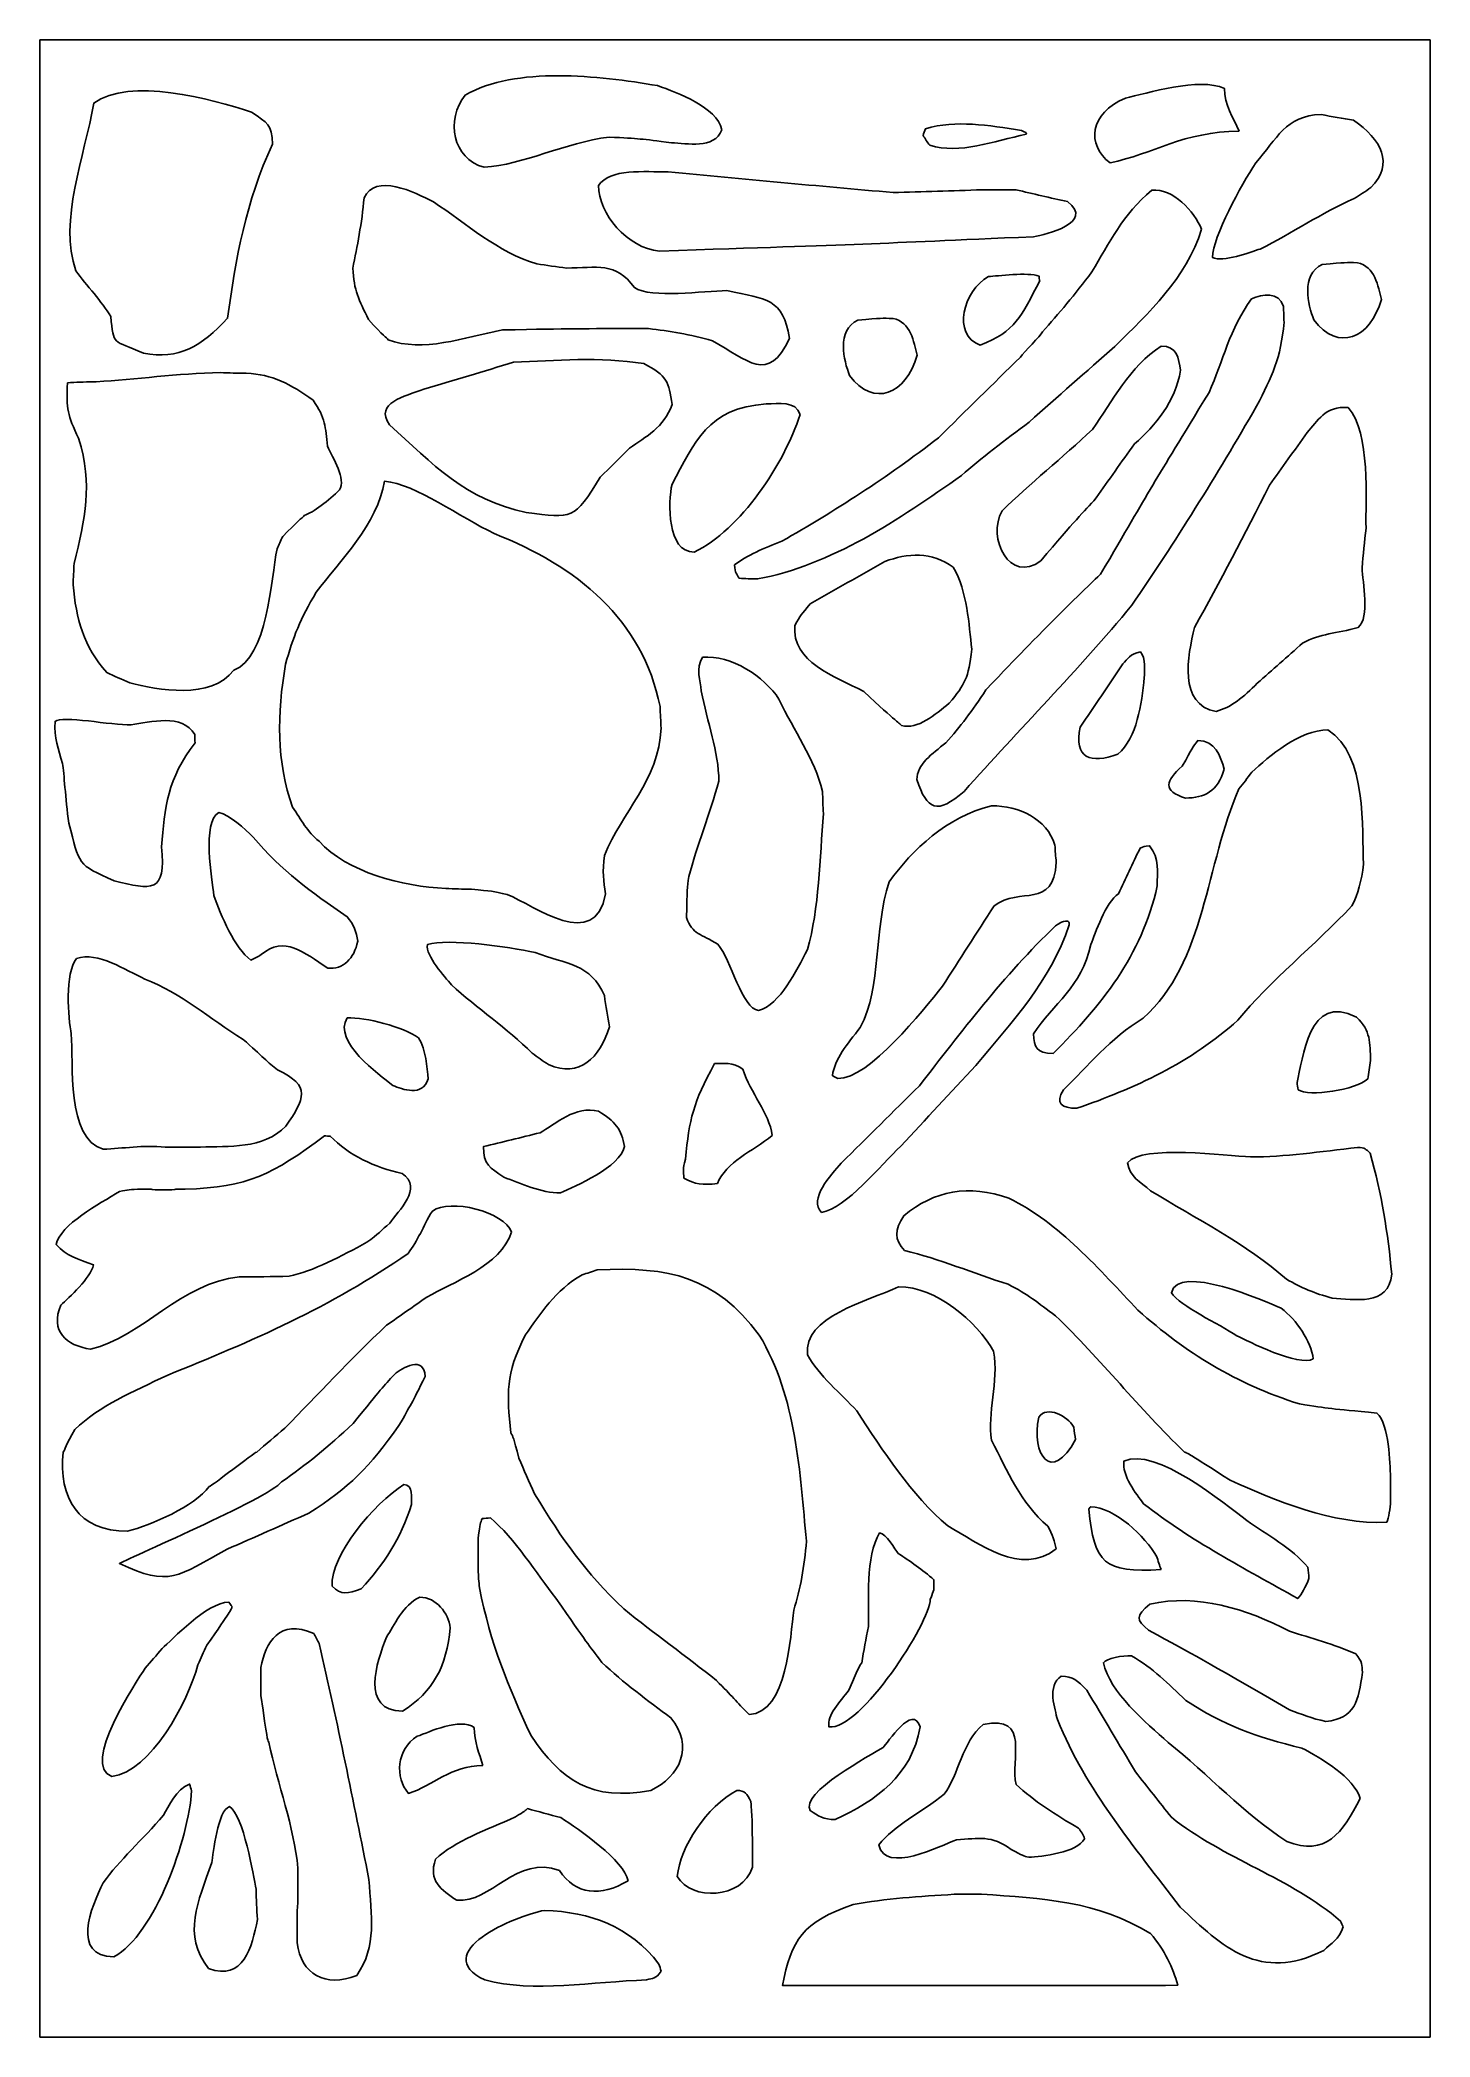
# Model space of a CAD drawing. Header units: centimetres. Extents: x -7.21 to -1.5, y -8.38 to -0.17.
import ezdxf

# ---------------------------------------------------------------- set-up
doc = ezdxf.new("R2010")
doc.units = ezdxf.units.CM
doc.header["$MEASUREMENT"] = 0
doc.layers.add('layer 1', color=7, linetype='Continuous')

msp = doc.modelspace()

# ---------------------------------------------------------------- linework, layer by layer
at = {"layer": 'layer 1', "color": 250}
for points, knots in [([(-7.21343, -8.37721), (-7.21343, -5.64067), (-7.21343, -2.90413), (-7.21343, -0.16759), (-7.21343, -0.16759), (-5.30976, -0.16759), (-3.40465, -0.16759), (-1.49954, -0.16759), (-1.49954, -0.16759), (-1.49954, -2.90413), (-1.49954, -5.64067), (-1.49954, -8.37721), (-1.49954, -8.37721), (-3.40465, -8.37721), (-5.30976, -8.37721), (-7.21343, -8.37721)], [0, 0, 0, 0, 0.2, 0.2, 0.2, 0.2, 0.4, 0.4, 0.4, 0.4, 0.6, 0.6, 0.6, 0.6, 1, 1, 1, 1]), ([(-6.25726, -0.59583), (-6.3672, -0.83066), (-6.40915, -1.06826), (-6.44242, -1.31139), (-6.44242, -1.31139), (-6.54946, -1.42742), (-6.64204, -1.48406), (-6.78814, -1.45505), (-6.78814, -1.45505), (-6.91544, -1.3998), (-6.90966, -1.42466), (-6.92267, -1.30448), (-6.92267, -1.30448), (-6.95739, -1.2437), (-7.02248, -1.17739), (-7.06588, -1.11661), (-7.06588, -1.11661), (-7.13821, -0.9094), (-7.02972, -0.64694), (-6.99211, -0.42729), (-6.99211, -0.42729), (-6.84745, -0.31955), (-6.50751, -0.40934), (-6.34405, -0.46459), (-6.34405, -0.46459), (-6.27606, -0.51018), (-6.26015, -0.51432), (-6.25726, -0.59583)], [0, 0, 0, 0, 0.125, 0.125, 0.125, 0.125, 0.25, 0.25, 0.25, 0.25, 0.375, 0.375, 0.375, 0.375, 0.5, 0.5, 0.5, 0.5, 0.625, 0.625, 0.625, 0.625, 0.75, 0.75, 0.75, 0.75, 1, 1, 1, 1]), ([(-4.41, -0.53643), (-4.44183, -0.61931), (-4.55466, -0.59168), (-4.61686, -0.5903), (-4.61686, -0.5903), (-4.74561, -0.57372), (-4.74561, -0.57372), (-4.87435, -0.56682), (-4.87435, -0.56682), (-5.05517, -0.5903), (-5.22586, -0.68009), (-5.38788, -0.69114), (-5.38788, -0.69114), (-5.51807, -0.65661), (-5.54555, -0.49636), (-5.46599, -0.39414), (-5.46599, -0.39414), (-5.25479, -0.27534), (-4.91919, -0.31402), (-4.67473, -0.35546), (-4.67473, -0.35546), (-4.59083, -0.38447), (-4.43315, -0.44387), (-4.41, -0.53643)], [0, 0, 0, 0, 0.1428571, 0.1428571, 0.1428571, 0.1428571, 0.2857143, 0.2857143, 0.2857143, 0.2857143, 0.4285714, 0.4285714, 0.4285714, 0.4285714, 0.5714286, 0.5714286, 0.5714286, 0.5714286, 0.7142857, 0.7142857, 0.7142857, 0.7142857, 1, 1, 1, 1]), ([(-2.28482, -0.54323), (-2.51085, -0.54323), (-2.63894, -0.63694), (-2.81474, -0.67286), (-2.81474, -0.67286), (-2.91269, -0.59946), (-2.90013, -0.46827), (-2.75196, -0.40735), (-2.75196, -0.40735), (-2.66657, -0.38705), (-2.44556, -0.31989), (-2.3451, -0.36675), (-2.3451, -0.36675), (-2.3451, -0.4339), (-2.30743, -0.48701), (-2.28482, -0.54323)], [0, 0, 0, 0, 0.2, 0.2, 0.2, 0.2, 0.4, 0.4, 0.4, 0.4, 0.6, 0.6, 0.6, 0.6, 1, 1, 1, 1]), ([(-1.81377, -0.49774), (-1.69997, -0.57643), (-1.64593, -0.67624), (-1.74282, -0.77425), (-1.74282, -0.77425), (-1.76545, -0.79015), (-1.7876, -0.80474), (-1.81111, -0.81887), (-1.81111, -0.81887), (-1.9464, -0.87929), (-2.06689, -0.96216), (-2.19767, -1.027), (-2.19767, -1.027), (-2.24037, -1.03916), (-2.3503, -1.08459), (-2.39392, -1.06135), (-2.39392, -1.06135), (-2.39235, -0.97706), (-2.27656, -0.76394), (-2.2159, -0.67292), (-2.2159, -0.67292), (-2.12767, -0.5735), (-2.09534, -0.48039), (-1.94749, -0.47386), (-1.94749, -0.47386), (-1.90323, -0.48269), (-1.8585, -0.49022), (-1.81377, -0.49774)], [0, 0, 0, 0, 0.125, 0.125, 0.125, 0.125, 0.25, 0.25, 0.25, 0.25, 0.375, 0.375, 0.375, 0.375, 0.5, 0.5, 0.5, 0.5, 0.625, 0.625, 0.625, 0.625, 0.75, 0.75, 0.75, 0.75, 1, 1, 1, 1]), ([(-3.15808, -0.5547), (-3.2955, -0.58371), (-3.43292, -0.63896), (-3.55588, -0.60028), (-3.55588, -0.60028), (-3.56601, -0.58785), (-3.57468, -0.57404), (-3.58336, -0.56022), (-3.58336, -0.56022), (-3.58047, -0.55193), (-3.57758, -0.54226), (-3.57324, -0.53259), (-3.57324, -0.53259), (-3.44739, -0.4953), (-3.31575, -0.51878), (-3.17833, -0.5395), (-3.17833, -0.5395), (-3.15952, -0.54917), (-3.15952, -0.54917), (-3.15808, -0.5547)], [0, 0, 0, 0, 0.1666667, 0.1666667, 0.1666667, 0.1666667, 0.3333333, 0.3333333, 0.3333333, 0.3333333, 0.5, 0.5, 0.5, 0.5, 0.6666667, 0.6666667, 0.6666667, 0.6666667, 1, 1, 1, 1]), ([(-4.13227, -1.39427), (-4.22051, -1.58352), (-4.30296, -1.48406), (-4.44906, -1.40394), (-4.44906, -1.40394), (-4.54164, -1.37769), (-4.62554, -1.36388), (-4.71234, -1.35421), (-4.71234, -1.35421), (-5.01467, -1.35421), (-5.01467, -1.35421), (-5.31266, -1.35974), (-5.31266, -1.35974), (-5.47322, -1.39151), (-5.63958, -1.45367), (-5.78279, -1.3998), (-5.78279, -1.3998), (-5.78857, -1.39013), (-5.80159, -1.38598), (-5.86235, -1.31691), (-5.86235, -1.31691), (-5.90285, -1.23541), (-5.9231, -1.19811), (-5.92744, -1.10556), (-5.92744, -1.10556), (-5.91008, -1.01715), (-5.88983, -0.92045), (-5.88115, -0.81685), (-5.88115, -0.81685), (-5.83486, -0.71462), (-5.6743, -0.79198), (-5.59618, -0.83343), (-5.59618, -0.83343), (-5.4602, -0.92183), (-5.33146, -1.04202), (-5.17089, -1.0876), (-5.17089, -1.0876), (-5.13039, -1.09451), (-5.08989, -1.10003), (-5.04938, -1.10556), (-5.04938, -1.10556), (-4.92498, -1.10418), (-4.84542, -1.07793), (-4.7702, -1.18568), (-4.7702, -1.18568), (-4.69932, -1.23127), (-4.48667, -1.19949), (-4.38975, -1.19811), (-4.38975, -1.19811), (-4.22485, -1.23265), (-4.15975, -1.22988), (-4.13227, -1.39427)], [0, 0, 0, 0, 0.0714286, 0.0714286, 0.0714286, 0.0714286, 0.1428571, 0.1428571, 0.1428571, 0.1428571, 0.2142857, 0.2142857, 0.2142857, 0.2142857, 0.2857143, 0.2857143, 0.2857143, 0.2857143, 0.3571429, 0.3571429, 0.3571429, 0.3571429, 0.4285714, 0.4285714, 0.4285714, 0.4285714, 0.5, 0.5, 0.5, 0.5, 0.5714286, 0.5714286, 0.5714286, 0.5714286, 0.6428571, 0.6428571, 0.6428571, 0.6428571, 0.7142857, 0.7142857, 0.7142857, 0.7142857, 0.7857143, 0.7857143, 0.7857143, 0.7857143, 0.8571429, 0.8571429, 0.8571429, 0.8571429, 1, 1, 1, 1]), ([(-3.34137, -0.78315), (-3.29546, -0.78315), (-3.24955, -0.78315), (-3.20173, -0.78315), (-3.20173, -0.78315), (-3.13095, -0.8001), (-3.06018, -0.81704), (-2.9894, -0.83229), (-2.9894, -0.83229), (-2.87653, -0.91868), (-3.07739, -0.96781), (-3.12904, -0.97628), (-3.12904, -0.97628), (-3.80813, -1.00678), (-3.80813, -1.00678), (-4.66703, -1.03558), (-4.66703, -1.03558), (-4.79902, -1.02372), (-4.91762, -0.88141), (-4.91762, -0.76621), (-4.91762, -0.76621), (-4.8698, -0.69506), (-4.73016, -0.71031), (-4.63068, -0.71031), (-4.63068, -0.71031), (-4.3227, -0.73911), (-4.01472, -0.76791), (-3.70674, -0.79501), (-3.70674, -0.79501), (-3.58623, -0.79163), (-3.4638, -0.78824), (-3.34137, -0.78315)], [0, 0, 0, 0, 0.1111111, 0.1111111, 0.1111111, 0.1111111, 0.2222222, 0.2222222, 0.2222222, 0.2222222, 0.3333333, 0.3333333, 0.3333333, 0.3333333, 0.4444444, 0.4444444, 0.4444444, 0.4444444, 0.5555556, 0.5555556, 0.5555556, 0.5555556, 0.6666667, 0.6666667, 0.6666667, 0.6666667, 0.7777778, 0.7777778, 0.7777778, 0.7777778, 1, 1, 1, 1]), ([(-2.43835, -0.94532), (-2.50489, -1.15114), (-2.65533, -1.28929), (-2.79565, -1.42742), (-2.79565, -1.42742), (-2.91282, -1.53103), (-3.02999, -1.63463), (-3.14716, -1.73824), (-3.14716, -1.73824), (-3.24408, -1.81145), (-3.34823, -1.88881), (-3.4249, -1.95788), (-3.4249, -1.95788), (-3.68094, -2.13884), (-3.96302, -2.32809), (-4.26391, -2.38335), (-4.26391, -2.38335), (-4.28994, -2.38335), (-4.31453, -2.38197), (-4.33912, -2.38059), (-4.33912, -2.38059), (-4.3507, -2.36125), (-4.35504, -2.36125), (-4.35793, -2.32533), (-4.35793, -2.32533), (-4.30875, -2.28665), (-4.23642, -2.25626), (-4.16409, -2.22863), (-4.16409, -2.22863), (-3.95, -2.10569), (-3.73013, -1.96617), (-3.52037, -1.80316), (-3.52037, -1.80316), (-3.40899, -1.69265), (-3.29616, -1.58214), (-3.18333, -1.47163), (-3.18333, -1.47163), (-3.16886, -1.44953), (-3.10087, -1.3846), (-3.09219, -1.36802), (-3.09219, -1.36802), (-3.0271, -1.29343), (-2.95911, -1.21469), (-2.88968, -1.12075), (-2.88968, -1.12075), (-2.8188, -1.00334), (-2.76238, -0.88592), (-2.64376, -0.78508), (-2.64376, -0.78508), (-2.55552, -0.77541), (-2.46873, -0.87349), (-2.43835, -0.94532)], [0, 0, 0, 0, 0.0714286, 0.0714286, 0.0714286, 0.0714286, 0.1428571, 0.1428571, 0.1428571, 0.1428571, 0.2142857, 0.2142857, 0.2142857, 0.2142857, 0.2857143, 0.2857143, 0.2857143, 0.2857143, 0.3571429, 0.3571429, 0.3571429, 0.3571429, 0.4285714, 0.4285714, 0.4285714, 0.4285714, 0.5, 0.5, 0.5, 0.5, 0.5714286, 0.5714286, 0.5714286, 0.5714286, 0.6428571, 0.6428571, 0.6428571, 0.6428571, 0.7142857, 0.7142857, 0.7142857, 0.7142857, 0.7857143, 0.7857143, 0.7857143, 0.7857143, 0.8571429, 0.8571429, 0.8571429, 0.8571429, 1, 1, 1, 1]), ([(-3.10377, -1.15805), (-3.18043, -1.30448), (-3.20358, -1.36664), (-3.34823, -1.4219), (-3.34823, -1.4219), (-3.46685, -1.37907), (-3.41767, -1.19949), (-3.31496, -1.14009), (-3.31496, -1.14009), (-3.27735, -1.13871), (-3.15295, -1.12075), (-3.10666, -1.13871), (-3.10666, -1.13871), (-3.10666, -1.14562), (-3.10521, -1.15253), (-3.10377, -1.15805)], [0, 0, 0, 0, 0.2, 0.2, 0.2, 0.2, 0.4, 0.4, 0.4, 0.4, 0.6, 0.6, 0.6, 0.6, 1, 1, 1, 1]), ([(-1.6997, -1.23415), (-1.74454, -1.39578), (-1.87762, -1.45103), (-1.97743, -1.31842), (-1.97743, -1.31842), (-2.00058, -1.25626), (-2.0324, -1.13331), (-1.94272, -1.09049), (-1.94272, -1.09049), (-1.8458, -1.0822), (-1.8458, -1.0822), (-1.79806, -1.08358), (-1.79806, -1.08358), (-1.72573, -1.09878), (-1.71271, -1.18028), (-1.6997, -1.23415)], [0, 0, 0, 0, 0.2, 0.2, 0.2, 0.2, 0.4, 0.4, 0.4, 0.4, 0.6, 0.6, 0.6, 0.6, 1, 1, 1, 1]), ([(-2.09986, -1.32796), (-2.11288, -1.47715), (-2.14904, -1.55037), (-2.21269, -1.67331), (-2.21269, -1.67331), (-2.37615, -1.95788), (-2.54973, -2.23416), (-2.72477, -2.4911), (-2.72477, -2.4911), (-2.94754, -2.75909), (-3.19056, -3.00498), (-3.41477, -3.25639), (-3.41477, -3.25639), (-3.52471, -3.35309), (-3.56811, -3.33375), (-3.60861, -3.20804), (-3.60861, -3.20804), (-3.60861, -3.14588), (-3.54641, -3.10167), (-3.49, -3.05747), (-3.49, -3.05747), (-3.43069, -2.98978), (-3.3815, -2.92624), (-3.32509, -2.83921), (-3.32509, -2.83921), (-3.17175, -2.67759), (-3.17175, -2.67759), (-2.96924, -2.47452), (-2.96924, -2.47452), (-2.89691, -2.40821), (-2.86364, -2.36953), (-2.85351, -2.36401), (-2.85351, -2.36401), (-2.64231, -2.0007), (-2.64231, -2.0007), (-2.40797, -1.61667), (-2.40797, -1.61667), (-2.35011, -1.48682), (-2.32407, -1.35697), (-2.23294, -1.23127), (-2.23294, -1.23127), (-2.18954, -1.21331), (-2.12156, -1.19949), (-2.1013, -1.26304), (-2.1013, -1.26304), (-2.1013, -1.28514), (-2.1013, -1.30724), (-2.09986, -1.32796)], [0, 0, 0, 0, 0.0769231, 0.0769231, 0.0769231, 0.0769231, 0.1538462, 0.1538462, 0.1538462, 0.1538462, 0.2307692, 0.2307692, 0.2307692, 0.2307692, 0.3076923, 0.3076923, 0.3076923, 0.3076923, 0.3846154, 0.3846154, 0.3846154, 0.3846154, 0.4615385, 0.4615385, 0.4615385, 0.4615385, 0.5384615, 0.5384615, 0.5384615, 0.5384615, 0.6153846, 0.6153846, 0.6153846, 0.6153846, 0.6923077, 0.6923077, 0.6923077, 0.6923077, 0.7692308, 0.7692308, 0.7692308, 0.7692308, 0.8461538, 0.8461538, 0.8461538, 0.8461538, 1, 1, 1, 1]), ([(-3.60809, -1.46303), (-3.65293, -1.62465), (-3.78601, -1.67991), (-3.88583, -1.54729), (-3.88583, -1.54729), (-3.90897, -1.48513), (-3.94079, -1.36219), (-3.85111, -1.31936), (-3.85111, -1.31936), (-3.75419, -1.31107), (-3.75419, -1.31107), (-3.70645, -1.31246), (-3.70645, -1.31246), (-3.63412, -1.32765), (-3.6211, -1.40915), (-3.60809, -1.46303)], [0, 0, 0, 0, 0.2, 0.2, 0.2, 0.2, 0.4, 0.4, 0.4, 0.4, 0.6, 0.6, 0.6, 0.6, 1, 1, 1, 1]), ([(-4.61542, -1.66641), (-4.64869, -1.76172), (-4.72246, -1.79764), (-4.79045, -1.84599), (-4.79045, -1.84599), (-4.83095, -1.88605), (-4.87146, -1.92611), (-4.91051, -1.96479), (-4.91051, -1.96479), (-5.01756, -2.1416), (-5.02334, -2.1347), (-5.21429, -2.10983), (-5.21429, -2.10983), (-5.46744, -2.05734), (-5.59763, -1.91091), (-5.777, -1.74929), (-5.777, -1.74929), (-5.8392, -1.6595), (-5.7148, -1.63325), (-5.63524, -1.60286), (-5.63524, -1.60286), (-5.51228, -1.56695), (-5.38932, -1.52965), (-5.26637, -1.49235), (-5.26637, -1.49235), (-5.09423, -1.48544), (-4.91341, -1.46887), (-4.73114, -1.49788), (-4.73114, -1.49788), (-4.63567, -1.5476), (-4.62843, -1.57247), (-4.61542, -1.66641)], [0, 0, 0, 0, 0.1111111, 0.1111111, 0.1111111, 0.1111111, 0.2222222, 0.2222222, 0.2222222, 0.2222222, 0.3333333, 0.3333333, 0.3333333, 0.3333333, 0.4444444, 0.4444444, 0.4444444, 0.4444444, 0.5555556, 0.5555556, 0.5555556, 0.5555556, 0.6666667, 0.6666667, 0.6666667, 0.6666667, 0.7777778, 0.7777778, 0.7777778, 0.7777778, 1, 1, 1, 1]), ([(-2.52514, -1.5255), (-2.54684, -1.65535), (-2.62785, -1.75205), (-2.71464, -1.82803), (-2.71464, -1.82803), (-2.76816, -1.90262), (-2.82024, -1.97722), (-2.87232, -2.05043), (-2.87232, -2.05043), (-2.92584, -2.11121), (-2.95911, -2.1416), (-3.09943, -2.30875), (-3.09943, -2.30875), (-3.22672, -2.40545), (-3.3222, -2.2162), (-3.25855, -2.10293), (-3.25855, -2.10293), (-3.14572, -1.9938), (-3.00974, -1.88328), (-2.88678, -1.76863), (-2.88678, -1.76863), (-2.80433, -1.65259), (-2.73634, -1.51031), (-2.6047, -1.42604), (-2.6047, -1.42604), (-2.53961, -1.42604), (-2.53238, -1.47577), (-2.52514, -1.5255)], [0, 0, 0, 0, 0.125, 0.125, 0.125, 0.125, 0.25, 0.25, 0.25, 0.25, 0.375, 0.375, 0.375, 0.375, 0.5, 0.5, 0.5, 0.5, 0.625, 0.625, 0.625, 0.625, 0.75, 0.75, 0.75, 0.75, 1, 1, 1, 1]), ([(-7.1006, -1.57661), (-7.06588, -1.57523), (-7.03117, -1.57385), (-6.99645, -1.57247), (-6.99645, -1.57247), (-6.99211, -1.57247), (-6.98777, -1.57247), (-6.98198, -1.57247), (-6.98198, -1.57247), (-6.81997, -1.56418), (-6.64927, -1.53794), (-6.47135, -1.53517), (-6.47135, -1.53517), (-6.43663, -1.53656), (-6.40191, -1.53794), (-6.36575, -1.53794), (-6.36575, -1.53794), (-6.25726, -1.54208), (-6.18348, -1.58214), (-6.0909, -1.64845), (-6.0909, -1.64845), (-6.03883, -1.72166), (-6.04027, -1.75896), (-6.0316, -1.8377), (-6.0316, -1.8377), (-6.0099, -1.88743), (-5.95348, -1.97169), (-5.98241, -2.01728), (-5.98241, -2.01728), (-6.02436, -2.05872), (-6.0909, -2.11121), (-6.12707, -2.12226), (-6.12707, -2.12226), (-6.1343, -2.13194), (-6.15889, -2.14851), (-6.21531, -2.20929), (-6.21531, -2.20929), (-6.22399, -2.22587), (-6.23122, -2.24245), (-6.23845, -2.25902), (-6.23845, -2.25902), (-6.26449, -2.38473), (-6.27751, -2.70798), (-6.41638, -2.75771), (-6.41638, -2.75771), (-6.50896, -2.88203), (-6.73173, -2.83921), (-6.84456, -2.8102), (-6.84456, -2.8102), (-6.87638, -2.79639), (-6.90821, -2.78257), (-6.93859, -2.76738), (-6.93859, -2.76738), (-7.03406, -2.66377), (-7.06444, -2.54497), (-7.07745, -2.40683), (-7.07745, -2.40683), (-7.07601, -2.37782), (-7.07456, -2.34881), (-7.07312, -2.3198), (-7.07312, -2.3198), (-7.02827, -2.13332), (-6.995, -1.99932), (-7.05431, -1.80454), (-7.05431, -1.80454), (-7.1006, -1.70923), (-7.10494, -1.68713), (-7.1006, -1.57661)], [0, 0, 0, 0, 0.0555556, 0.0555556, 0.0555556, 0.0555556, 0.1111111, 0.1111111, 0.1111111, 0.1111111, 0.1666667, 0.1666667, 0.1666667, 0.1666667, 0.2222222, 0.2222222, 0.2222222, 0.2222222, 0.2777778, 0.2777778, 0.2777778, 0.2777778, 0.3333333, 0.3333333, 0.3333333, 0.3333333, 0.3888889, 0.3888889, 0.3888889, 0.3888889, 0.4444444, 0.4444444, 0.4444444, 0.4444444, 0.5, 0.5, 0.5, 0.5, 0.5555556, 0.5555556, 0.5555556, 0.5555556, 0.6111111, 0.6111111, 0.6111111, 0.6111111, 0.6666667, 0.6666667, 0.6666667, 0.6666667, 0.7222222, 0.7222222, 0.7222222, 0.7222222, 0.7777778, 0.7777778, 0.7777778, 0.7777778, 0.8333333, 0.8333333, 0.8333333, 0.8333333, 0.8888889, 0.8888889, 0.8888889, 0.8888889, 1, 1, 1, 1]), ([(-4.08887, -1.70785), (-4.15397, -1.90953), (-4.33334, -2.18166), (-4.52428, -2.27284), (-4.52428, -2.27284), (-4.63712, -2.27284), (-4.63133, -2.06839), (-4.61542, -1.9938), (-4.61542, -1.9938), (-4.51995, -1.81974), (-4.47221, -1.6816), (-4.22774, -1.66364), (-4.22774, -1.66364), (-4.17711, -1.66364), (-4.10623, -1.64983), (-4.08887, -1.70785)], [0, 0, 0, 0, 0.2, 0.2, 0.2, 0.2, 0.4, 0.4, 0.4, 0.4, 0.6, 0.6, 0.6, 0.6, 1, 1, 1, 1]), ([(-1.76281, -2.17476), (-1.7686, -2.23001), (-1.77438, -2.28389), (-1.77872, -2.33776), (-1.77872, -2.33776), (-1.77727, -2.39854), (-1.74545, -2.54083), (-1.79463, -2.58227), (-1.79463, -2.58227), (-1.88577, -2.60852), (-1.95086, -2.60713), (-2.02319, -2.64719), (-2.02319, -2.64719), (-2.08539, -2.70245), (-2.14759, -2.75771), (-2.20979, -2.81158), (-2.20979, -2.81158), (-2.26476, -2.8696), (-2.31973, -2.91242), (-2.37904, -2.92762), (-2.37904, -2.92762), (-2.53527, -2.90137), (-2.49621, -2.69831), (-2.46728, -2.58227), (-2.46728, -2.58227), (-2.36457, -2.39578), (-2.26042, -2.20101), (-2.15916, -1.99794), (-2.15916, -1.99794), (-2.10854, -1.92611), (-2.05646, -1.85427), (-2.00438, -1.78106), (-2.00438, -1.78106), (-1.96243, -1.73547), (-1.93061, -1.67055), (-1.83658, -1.67884), (-1.83658, -1.67884), (-1.74256, -1.78244), (-1.7657, -2.06287), (-1.76281, -2.17476)], [0, 0, 0, 0, 0.0909091, 0.0909091, 0.0909091, 0.0909091, 0.1818182, 0.1818182, 0.1818182, 0.1818182, 0.2727273, 0.2727273, 0.2727273, 0.2727273, 0.3636364, 0.3636364, 0.3636364, 0.3636364, 0.4545455, 0.4545455, 0.4545455, 0.4545455, 0.5454545, 0.5454545, 0.5454545, 0.5454545, 0.6363636, 0.6363636, 0.6363636, 0.6363636, 0.7272727, 0.7272727, 0.7272727, 0.7272727, 0.8181818, 0.8181818, 0.8181818, 0.8181818, 1, 1, 1, 1]), ([(-5.43995, -3.65837), (-5.47612, -3.65837), (-5.51083, -3.65699), (-5.54555, -3.65561), (-5.54555, -3.65561), (-5.72348, -3.64732), (-5.95059, -3.5893), (-6.06631, -3.46084), (-6.06631, -3.46084), (-6.11405, -3.42354), (-6.14009, -3.37243), (-6.1748, -3.32131), (-6.1748, -3.32131), (-6.24135, -3.13759), (-6.2399, -2.93591), (-6.20374, -2.73422), (-6.20374, -2.73422), (-6.17336, -2.62233), (-6.14298, -2.54773), (-6.07788, -2.43722), (-6.07788, -2.43722), (-5.98241, -2.3129), (-5.82474, -2.15542), (-5.79725, -1.98136), (-5.79725, -1.98136), (-5.66562, -1.9938), (-5.48769, -2.12917), (-5.34593, -2.19686), (-5.34593, -2.19686), (-5.00743, -2.32947), (-4.73548, -2.5505), (-4.6646, -2.90828), (-4.6646, -2.90828), (-4.66315, -2.93867), (-4.66171, -2.96768), (-4.66026, -2.99669), (-4.66026, -2.99669), (-4.67039, -3.21218), (-4.82083, -3.34065), (-4.89315, -3.52023), (-4.89315, -3.52023), (-4.90184, -3.58654), (-4.89749, -3.62522), (-4.88882, -3.67771), (-4.88882, -3.67771), (-4.93077, -3.91946), (-5.17957, -3.72606), (-5.29241, -3.68048), (-5.29241, -3.68048), (-5.35461, -3.66666), (-5.35461, -3.66666), (-5.43995, -3.65837)], [0, 0, 0, 0, 0.0714286, 0.0714286, 0.0714286, 0.0714286, 0.1428571, 0.1428571, 0.1428571, 0.1428571, 0.2142857, 0.2142857, 0.2142857, 0.2142857, 0.2857143, 0.2857143, 0.2857143, 0.2857143, 0.3571429, 0.3571429, 0.3571429, 0.3571429, 0.4285714, 0.4285714, 0.4285714, 0.4285714, 0.5, 0.5, 0.5, 0.5, 0.5714286, 0.5714286, 0.5714286, 0.5714286, 0.6428571, 0.6428571, 0.6428571, 0.6428571, 0.7142857, 0.7142857, 0.7142857, 0.7142857, 0.7857143, 0.7857143, 0.7857143, 0.7857143, 0.8571429, 0.8571429, 0.8571429, 0.8571429, 1, 1, 1, 1]), ([(-3.38295, -2.67206), (-3.39742, -2.79224), (-3.41044, -2.81434), (-3.47553, -2.89446), (-3.47553, -2.89446), (-3.53339, -2.94005), (-3.60572, -3.00498), (-3.67226, -2.98563), (-3.67226, -2.98563), (-3.6766, -2.97873), (-3.68962, -2.97459), (-3.82704, -2.84611), (-3.82704, -2.84611), (-3.94711, -2.78257), (-4.12504, -2.72593), (-4.11057, -2.57398), (-4.11057, -2.57398), (-4.08598, -2.53116), (-4.08598, -2.53116), (-4.04692, -2.48557), (-4.04692, -2.48557), (-3.94566, -2.42755), (-3.84296, -2.36953), (-3.74025, -2.31152), (-3.74025, -2.31152), (-3.64912, -2.27698), (-3.54641, -2.27007), (-3.45962, -2.335), (-3.45962, -2.335), (-3.40031, -2.43722), (-3.39597, -2.56846), (-3.38295, -2.67206)], [0, 0, 0, 0, 0.1111111, 0.1111111, 0.1111111, 0.1111111, 0.2222222, 0.2222222, 0.2222222, 0.2222222, 0.3333333, 0.3333333, 0.3333333, 0.3333333, 0.4444444, 0.4444444, 0.4444444, 0.4444444, 0.5555556, 0.5555556, 0.5555556, 0.5555556, 0.6666667, 0.6666667, 0.6666667, 0.6666667, 0.7777778, 0.7777778, 0.7777778, 0.7777778, 1, 1, 1, 1]), ([(-3.9934, -3.34756), (-4.00786, -3.53129), (-4.01076, -3.73849), (-4.05849, -3.90703), (-4.05849, -3.90703), (-4.10478, -3.99267), (-4.16988, -4.13357), (-4.25956, -4.15706), (-4.25956, -4.15706), (-4.32755, -4.15015), (-4.3724, -3.94847), (-4.42736, -3.88492), (-4.42736, -3.88492), (-4.49535, -3.84072), (-4.53152, -3.84763), (-4.55611, -3.77441), (-4.55611, -3.77441), (-4.55322, -3.65699), (-4.55322, -3.65699), (-4.54598, -3.60588), (-4.54598, -3.60588), (-4.51416, -3.48294), (-4.45919, -3.34756), (-4.42302, -3.21495), (-4.42302, -3.21495), (-4.42302, -3.09338), (-4.47076, -2.97182), (-4.49535, -2.84335), (-4.49535, -2.84335), (-4.49825, -2.80191), (-4.51995, -2.75218), (-4.48957, -2.70521), (-4.48957, -2.70521), (-4.37384, -2.69416), (-4.23497, -2.78395), (-4.17566, -2.87789), (-4.17566, -2.87789), (-4.11346, -3.00912), (-4.03101, -3.11963), (-3.99629, -3.25639), (-3.99629, -3.25639), (-3.99629, -3.28678), (-3.99484, -3.31717), (-3.9934, -3.34756)], [0, 0, 0, 0, 0.0833333, 0.0833333, 0.0833333, 0.0833333, 0.1666667, 0.1666667, 0.1666667, 0.1666667, 0.25, 0.25, 0.25, 0.25, 0.3333333, 0.3333333, 0.3333333, 0.3333333, 0.4166667, 0.4166667, 0.4166667, 0.4166667, 0.5, 0.5, 0.5, 0.5, 0.5833333, 0.5833333, 0.5833333, 0.5833333, 0.6666667, 0.6666667, 0.6666667, 0.6666667, 0.75, 0.75, 0.75, 0.75, 0.8333333, 0.8333333, 0.8333333, 0.8333333, 1, 1, 1, 1]), ([(-2.67414, -2.7881), (-2.68571, -2.89999), (-2.70307, -3.03398), (-2.78263, -3.10305), (-2.78263, -3.10305), (-2.89401, -3.14588), (-2.96634, -3.11963), (-2.93741, -2.99254), (-2.93741, -2.99254), (-2.87955, -2.9069), (-2.82169, -2.81987), (-2.76238, -2.73284), (-2.76238, -2.73284), (-2.74357, -2.71212), (-2.732, -2.69002), (-2.69005, -2.68311), (-2.69005, -2.68311), (-2.66546, -2.7066), (-2.67414, -2.76738), (-2.67414, -2.7881)], [0, 0, 0, 0, 0.1666667, 0.1666667, 0.1666667, 0.1666667, 0.3333333, 0.3333333, 0.3333333, 0.3333333, 0.5, 0.5, 0.5, 0.5, 0.6666667, 0.6666667, 0.6666667, 0.6666667, 1, 1, 1, 1]), ([(-6.5755, -3.05747), (-6.68978, -3.20113), (-6.6999, -3.32408), (-6.71437, -3.48432), (-6.71437, -3.48432), (-6.69267, -3.67633), (-6.75487, -3.66252), (-6.90821, -3.62384), (-6.90821, -3.62384), (-7.06154, -3.55753), (-7.04997, -3.55753), (-7.09481, -3.38762), (-7.09481, -3.38762), (-7.10928, -3.28125), (-7.11362, -3.18456), (-7.12085, -3.14173), (-7.12085, -3.14173), (-7.13676, -3.08371), (-7.15701, -3.03675), (-7.15123, -2.96906), (-7.15123, -2.96906), (-7.12374, -2.94281), (-6.91833, -2.98563), (-6.83877, -2.98287), (-6.83877, -2.98287), (-6.76066, -2.9732), (-6.62758, -2.93314), (-6.57695, -3.02293), (-6.57695, -3.02293), (-6.57695, -3.03537), (-6.57695, -3.04642), (-6.5755, -3.05747)], [0, 0, 0, 0, 0.1111111, 0.1111111, 0.1111111, 0.1111111, 0.2222222, 0.2222222, 0.2222222, 0.2222222, 0.3333333, 0.3333333, 0.3333333, 0.3333333, 0.4444444, 0.4444444, 0.4444444, 0.4444444, 0.5555556, 0.5555556, 0.5555556, 0.5555556, 0.6666667, 0.6666667, 0.6666667, 0.6666667, 0.7777778, 0.7777778, 0.7777778, 0.7777778, 1, 1, 1, 1]), ([(-1.77293, -3.55615), (-1.78161, -3.62384), (-1.79463, -3.67771), (-1.82067, -3.72744), (-1.82067, -3.72744), (-1.96967, -3.88492), (-2.16061, -4.03964), (-2.28935, -4.19712), (-2.28935, -4.19712), (-2.4803, -4.36979), (-2.71898, -4.4803), (-2.95188, -4.55904), (-2.95188, -4.55904), (-3.01263, -4.55904), (-3.04156, -4.5397), (-3.00685, -4.48307), (-3.00685, -4.48307), (-2.90559, -4.38775), (-2.8159, -4.27171), (-2.67848, -4.18883), (-2.67848, -4.18883), (-2.42244, -3.9609), (-2.42099, -3.55201), (-2.28502, -3.24672), (-2.28502, -3.24672), (-2.26766, -3.22462), (-2.2503, -3.20113), (-2.23149, -3.17765), (-2.23149, -3.17765), (-2.16351, -3.11272), (-2.03476, -3.00359), (-1.91904, -3.00359), (-1.91904, -3.00359), (-1.75702, -3.1072), (-1.78017, -3.41249), (-1.77293, -3.55615)], [0, 0, 0, 0, 0.1, 0.1, 0.1, 0.1, 0.2, 0.2, 0.2, 0.2, 0.3, 0.3, 0.3, 0.3, 0.4, 0.4, 0.4, 0.4, 0.5, 0.5, 0.5, 0.5, 0.6, 0.6, 0.6, 0.6, 0.7, 0.7, 0.7, 0.7, 0.8, 0.8, 0.8, 0.8, 1, 1, 1, 1]), ([(-2.34577, -3.16522), (-2.37181, -3.25639), (-2.42678, -3.28402), (-2.50489, -3.28402), (-2.50489, -3.28402), (-2.59892, -3.25501), (-2.58735, -3.21357), (-2.51791, -3.15278), (-2.51791, -3.15278), (-2.47596, -3.07681), (-2.47596, -3.07681), (-2.45426, -3.0478), (-2.45426, -3.0478), (-2.38338, -3.0478), (-2.36024, -3.10996), (-2.34577, -3.16522)], [0, 0, 0, 0, 0.2, 0.2, 0.2, 0.2, 0.4, 0.4, 0.4, 0.4, 0.6, 0.6, 0.6, 0.6, 1, 1, 1, 1]), ([(-5.90719, -3.87249), (-5.92166, -3.94432), (-5.96795, -3.98991), (-6.03015, -3.983), (-6.03015, -3.983), (-6.12996, -3.91808), (-6.20807, -3.84763), (-6.30355, -3.92775), (-6.30355, -3.92775), (-6.31801, -3.93603), (-6.33248, -3.94294), (-6.34694, -3.94985), (-6.34694, -3.94985), (-6.41204, -3.90288), (-6.4699, -3.76474), (-6.49883, -3.68462), (-6.49883, -3.68462), (-6.50606, -3.61693), (-6.54802, -3.38348), (-6.47858, -3.34342), (-6.47858, -3.34342), (-6.43229, -3.3517), (-6.37298, -3.41111), (-6.33682, -3.44426), (-6.33682, -3.44426), (-6.21965, -3.58516), (-6.10248, -3.66804), (-5.95059, -3.77165), (-5.95059, -3.77165), (-5.92455, -3.8048), (-5.91153, -3.83381), (-5.90719, -3.87249)], [0, 0, 0, 0, 0.1111111, 0.1111111, 0.1111111, 0.1111111, 0.2222222, 0.2222222, 0.2222222, 0.2222222, 0.3333333, 0.3333333, 0.3333333, 0.3333333, 0.4444444, 0.4444444, 0.4444444, 0.4444444, 0.5555556, 0.5555556, 0.5555556, 0.5555556, 0.6666667, 0.6666667, 0.6666667, 0.6666667, 0.7777778, 0.7777778, 0.7777778, 0.7777778, 1, 1, 1, 1]), ([(-3.03578, -3.54786), (-3.04735, -3.74402), (-3.18477, -3.64594), (-3.29182, -3.72744), (-3.29182, -3.72744), (-3.3627, -3.83796), (-3.43358, -3.94847), (-3.50302, -4.0576), (-3.50302, -4.0576), (-3.58547, -4.15844), (-3.8039, -4.43748), (-3.93409, -4.43748), (-3.93409, -4.43748), (-3.94132, -4.43334), (-3.94855, -4.42919), (-3.95579, -4.42505), (-3.95579, -4.42505), (-3.94711, -4.35736), (-3.89648, -4.2952), (-3.84151, -4.22751), (-3.84151, -4.22751), (-3.75182, -4.05483), (-3.78799, -3.82829), (-3.72289, -3.62798), (-3.72289, -3.62798), (-3.62742, -3.49675), (-3.48566, -3.35999), (-3.30194, -3.31579), (-3.30194, -3.31579), (-3.18911, -3.31579), (-3.07484, -3.36828), (-3.04156, -3.47741), (-3.04156, -3.47741), (-3.04012, -3.5009), (-3.03867, -3.52438), (-3.03578, -3.54786)], [0, 0, 0, 0, 0.1, 0.1, 0.1, 0.1, 0.2, 0.2, 0.2, 0.2, 0.3, 0.3, 0.3, 0.3, 0.4, 0.4, 0.4, 0.4, 0.5, 0.5, 0.5, 0.5, 0.6, 0.6, 0.6, 0.6, 0.7, 0.7, 0.7, 0.7, 0.8, 0.8, 0.8, 0.8, 1, 1, 1, 1]), ([(-2.62062, -3.64456), (-2.68716, -3.93603), (-2.84917, -4.13496), (-3.0488, -4.33388), (-3.0488, -4.33388), (-3.11968, -4.33388), (-3.12546, -4.30625), (-3.1298, -4.25375), (-3.1298, -4.25375), (-3.0488, -4.12805), (-2.93018, -4.06174), (-2.89401, -3.8863), (-2.89401, -3.8863), (-2.87521, -3.84072), (-2.83471, -3.71225), (-2.77974, -3.67771), (-2.77974, -3.67771), (-2.75081, -3.61555), (-2.72188, -3.55339), (-2.6915, -3.48984), (-2.6915, -3.48984), (-2.67558, -3.48294), (-2.67558, -3.48294), (-2.65244, -3.48017), (-2.65244, -3.48017), (-2.61049, -3.53405), (-2.62206, -3.5893), (-2.62062, -3.64456)], [0, 0, 0, 0, 0.125, 0.125, 0.125, 0.125, 0.25, 0.25, 0.25, 0.25, 0.375, 0.375, 0.375, 0.375, 0.5, 0.5, 0.5, 0.5, 0.625, 0.625, 0.625, 0.625, 0.75, 0.75, 0.75, 0.75, 1, 1, 1, 1]), ([(-2.98226, -3.8048), (-3.06326, -4.04378), (-3.21804, -4.20264), (-3.36704, -4.38361), (-3.36704, -4.38361), (-3.46975, -4.49412), (-3.57245, -4.60463), (-3.67516, -4.71514), (-3.67516, -4.71514), (-3.75472, -4.79112), (-3.90227, -4.97208), (-4.00063, -4.98727), (-4.00063, -4.98727), (-4.0556, -4.93478), (-3.96302, -4.83394), (-3.91963, -4.78421), (-3.91963, -4.78421), (-3.81258, -4.67922), (-3.70553, -4.57286), (-3.59849, -4.46649), (-3.59849, -4.46649), (-3.42924, -4.24961), (-3.25132, -4.01201), (-3.03867, -3.80895), (-3.03867, -3.80895), (-3.02854, -3.80342), (-3.01697, -3.78961), (-2.98804, -3.78961), (-2.98804, -3.78961), (-2.98226, -3.79651), (-2.98226, -3.79651), (-2.98226, -3.8048)], [0, 0, 0, 0, 0.1111111, 0.1111111, 0.1111111, 0.1111111, 0.2222222, 0.2222222, 0.2222222, 0.2222222, 0.3333333, 0.3333333, 0.3333333, 0.3333333, 0.4444444, 0.4444444, 0.4444444, 0.4444444, 0.5555556, 0.5555556, 0.5555556, 0.5555556, 0.6666667, 0.6666667, 0.6666667, 0.6666667, 0.7777778, 0.7777778, 0.7777778, 0.7777778, 1, 1, 1, 1]), ([(-6.5538, -4.71928), (-6.60299, -4.71928), (-6.65072, -4.71928), (-6.69846, -4.71928), (-6.69846, -4.71928), (-6.79104, -4.70962), (-6.87204, -4.72481), (-6.95305, -4.72757), (-6.95305, -4.72757), (-7.10639, -4.68613), (-7.07456, -4.36841), (-7.08469, -4.25375), (-7.08469, -4.25375), (-7.09771, -4.19021), (-7.11217, -4.00234), (-7.06299, -3.94294), (-7.06299, -3.94294), (-6.97475, -3.91531), (-6.86336, -3.98991), (-6.78236, -4.02859), (-6.78236, -4.02859), (-6.63192, -4.08522), (-6.51619, -4.19159), (-6.37877, -4.27586), (-6.37877, -4.27586), (-6.30065, -4.34355), (-6.27462, -4.37255), (-6.23701, -4.40156), (-6.23701, -4.40156), (-6.09669, -4.46787), (-6.12562, -4.51898), (-6.20229, -4.63226), (-6.20229, -4.63226), (-6.29921, -4.73034), (-6.43663, -4.71238), (-6.5538, -4.71928)], [0, 0, 0, 0, 0.1, 0.1, 0.1, 0.1, 0.2, 0.2, 0.2, 0.2, 0.3, 0.3, 0.3, 0.3, 0.4, 0.4, 0.4, 0.4, 0.5, 0.5, 0.5, 0.5, 0.6, 0.6, 0.6, 0.6, 0.7, 0.7, 0.7, 0.7, 0.8, 0.8, 0.8, 0.8, 1, 1, 1, 1]), ([(-4.8729, -4.22474), (-4.91341, -4.35321), (-4.99441, -4.43472), (-5.12316, -4.37946), (-5.12316, -4.37946), (-5.1463, -4.36427), (-5.168, -4.34907), (-5.1897, -4.33249), (-5.1897, -4.33249), (-5.29385, -4.23027), (-5.41536, -4.14877), (-5.52241, -4.05207), (-5.52241, -4.05207), (-5.54845, -4.01754), (-5.62945, -3.93327), (-5.62077, -3.8863), (-5.62077, -3.8863), (-5.53687, -3.86006), (-5.28807, -3.89459), (-5.17813, -3.91946), (-5.17813, -3.91946), (-5.05083, -3.96643), (-4.94813, -3.96504), (-4.89315, -4.09628), (-4.89315, -4.09628), (-4.88737, -4.1391), (-4.88014, -4.18192), (-4.8729, -4.22474)], [0, 0, 0, 0, 0.125, 0.125, 0.125, 0.125, 0.25, 0.25, 0.25, 0.25, 0.375, 0.375, 0.375, 0.375, 0.5, 0.5, 0.5, 0.5, 0.625, 0.625, 0.625, 0.625, 0.75, 0.75, 0.75, 0.75, 1, 1, 1, 1]), ([(-1.744, -4.36288), (-1.74834, -4.38913), (-1.75268, -4.414), (-1.75558, -4.43886), (-1.75558, -4.43886), (-1.80187, -4.48307), (-1.9986, -4.51346), (-2.04199, -4.48307), (-2.04199, -4.48307), (-2.04344, -4.4734), (-2.04489, -4.46373), (-2.04633, -4.45268), (-2.04633, -4.45268), (-2.02174, -4.36012), (-2.00004, -4.0797), (-1.80187, -4.18468), (-1.80187, -4.18468), (-1.74256, -4.24132), (-1.7469, -4.28967), (-1.744, -4.36288)], [0, 0, 0, 0, 0.1666667, 0.1666667, 0.1666667, 0.1666667, 0.3333333, 0.3333333, 0.3333333, 0.3333333, 0.5, 0.5, 0.5, 0.5, 0.6666667, 0.6666667, 0.6666667, 0.6666667, 1, 1, 1, 1]), ([(-5.61788, -4.43886), (-5.64102, -4.51346), (-5.72348, -4.48168), (-5.76254, -4.46511), (-5.76254, -4.46511), (-5.8204, -4.41952), (-6.01134, -4.28553), (-5.95059, -4.18745), (-5.95059, -4.18745), (-5.87392, -4.18607), (-5.72203, -4.22198), (-5.65694, -4.27033), (-5.65694, -4.27033), (-5.62656, -4.31868), (-5.62222, -4.39051), (-5.61788, -4.43886)], [0, 0, 0, 0, 0.2, 0.2, 0.2, 0.2, 0.4, 0.4, 0.4, 0.4, 0.6, 0.6, 0.6, 0.6, 1, 1, 1, 1]), ([(-4.20315, -4.67094), (-4.28705, -4.73724), (-4.3912, -4.77868), (-4.42881, -4.86848), (-4.42881, -4.86848), (-4.48957, -4.87538), (-4.52139, -4.87262), (-4.56623, -4.84637), (-4.56623, -4.84637), (-4.56913, -4.81736), (-4.57202, -4.81046), (-4.56045, -4.76902), (-4.56045, -4.76902), (-4.54309, -4.60049), (-4.53007, -4.5397), (-4.44038, -4.37532), (-4.44038, -4.37532), (-4.40856, -4.37532), (-4.36227, -4.36841), (-4.32466, -4.3988), (-4.32466, -4.3988), (-4.29139, -4.49826), (-4.21761, -4.57562), (-4.20315, -4.67094)], [0, 0, 0, 0, 0.1428571, 0.1428571, 0.1428571, 0.1428571, 0.2857143, 0.2857143, 0.2857143, 0.2857143, 0.4285714, 0.4285714, 0.4285714, 0.4285714, 0.5714286, 0.5714286, 0.5714286, 0.5714286, 0.7142857, 0.7142857, 0.7142857, 0.7142857, 1, 1, 1, 1]), ([(-4.8107, -4.71652), (-4.82806, -4.80217), (-5.01467, -4.87953), (-5.07398, -4.90715), (-5.07398, -4.90715), (-5.15354, -4.90715), (-5.23888, -4.86848), (-5.30687, -4.84223), (-5.30687, -4.84223), (-5.36329, -4.80355), (-5.39077, -4.79112), (-5.39077, -4.71652), (-5.39077, -4.71652), (-5.3141, -4.69856), (-5.23599, -4.67922), (-5.15788, -4.65989), (-5.15788, -4.65989), (-5.09567, -4.62535), (-5.01033, -4.54523), (-4.91775, -4.57148), (-4.91775, -4.57148), (-4.85121, -4.61154), (-4.82083, -4.64607), (-4.8107, -4.71652)], [0, 0, 0, 0, 0.1428571, 0.1428571, 0.1428571, 0.1428571, 0.2857143, 0.2857143, 0.2857143, 0.2857143, 0.4285714, 0.4285714, 0.4285714, 0.4285714, 0.5714286, 0.5714286, 0.5714286, 0.5714286, 0.7142857, 0.7142857, 0.7142857, 0.7142857, 1, 1, 1, 1]), ([(-6.79393, -4.89196), (-6.78236, -4.89196), (-6.76934, -4.89196), (-6.75632, -4.89196), (-6.75632, -4.89196), (-6.75632, -4.8961), (-6.65506, -4.8961), (-6.65506, -4.89196), (-6.65506, -4.89196), (-6.64204, -4.89196), (-6.62902, -4.89196), (-6.616, -4.89196), (-6.616, -4.89196), (-6.35707, -4.88367), (-6.25871, -4.83256), (-6.04317, -4.67232), (-6.04317, -4.67232), (-6.03594, -4.6737), (-6.0287, -4.6737), (-6.02002, -4.6737), (-6.02002, -4.6737), (-5.9448, -4.75244), (-5.83776, -4.80217), (-5.72493, -4.82703), (-5.72493, -4.82703), (-5.63524, -4.88781), (-5.74084, -4.98037), (-5.77556, -5.03148), (-5.77556, -5.03148), (-5.81027, -5.06049), (-5.82329, -5.07707), (-5.86958, -5.11022), (-5.86958, -5.11022), (-5.97084, -5.16547), (-6.0938, -5.2304), (-6.18927, -5.24974), (-6.18927, -5.24974), (-6.25871, -5.25112), (-6.32669, -5.2525), (-6.39468, -5.2525), (-6.39468, -5.2525), (-6.62902, -5.27461), (-6.79538, -5.49977), (-7.00513, -5.5495), (-7.00513, -5.5495), (-7.10783, -5.53431), (-7.17148, -5.47491), (-7.12808, -5.36854), (-7.12808, -5.36854), (-7.09337, -5.33677), (-7.00513, -5.25803), (-6.99356, -5.20277), (-6.99356, -5.20277), (-7.05865, -5.17791), (-7.10494, -5.16686), (-7.14689, -5.11989), (-7.14689, -5.11989), (-7.13098, -5.037), (-6.96896, -4.95274), (-6.88651, -4.90163), (-6.88651, -4.90163), (-6.8489, -4.89334), (-6.8489, -4.89334), (-6.79393, -4.89196)], [0, 0, 0, 0, 0.0588235, 0.0588235, 0.0588235, 0.0588235, 0.1176471, 0.1176471, 0.1176471, 0.1176471, 0.1764706, 0.1764706, 0.1764706, 0.1764706, 0.2352941, 0.2352941, 0.2352941, 0.2352941, 0.2941176, 0.2941176, 0.2941176, 0.2941176, 0.3529412, 0.3529412, 0.3529412, 0.3529412, 0.4117647, 0.4117647, 0.4117647, 0.4117647, 0.4705882, 0.4705882, 0.4705882, 0.4705882, 0.5294118, 0.5294118, 0.5294118, 0.5294118, 0.5882353, 0.5882353, 0.5882353, 0.5882353, 0.6470588, 0.6470588, 0.6470588, 0.6470588, 0.7058824, 0.7058824, 0.7058824, 0.7058824, 0.7647059, 0.7647059, 0.7647059, 0.7647059, 0.8235294, 0.8235294, 0.8235294, 0.8235294, 0.8823529, 0.8823529, 0.8823529, 0.8823529, 1, 1, 1, 1]), ([(-1.65721, -5.24145), (-1.66878, -5.37545), (-1.81344, -5.34368), (-1.90168, -5.33953), (-1.90168, -5.33953), (-1.97545, -5.32019), (-2.02753, -5.29671), (-2.08973, -5.26217), (-2.08973, -5.26217), (-2.2503, -5.11989), (-2.46584, -5.00938), (-2.6481, -4.89887), (-2.6481, -4.89887), (-2.6915, -4.8588), (-2.73345, -4.84361), (-2.74357, -4.78283), (-2.74357, -4.78283), (-2.68137, -4.70823), (-2.33709, -4.75382), (-2.23728, -4.75934), (-2.23728, -4.75934), (-2.09841, -4.75934), (-1.94797, -4.73724), (-1.79753, -4.72067), (-1.79753, -4.72067), (-1.76715, -4.72067), (-1.76281, -4.72757), (-1.74545, -4.74415), (-1.74545, -4.74415), (-1.69916, -4.90992), (-1.67168, -5.0743), (-1.65721, -5.24145)], [0, 0, 0, 0, 0.1111111, 0.1111111, 0.1111111, 0.1111111, 0.2222222, 0.2222222, 0.2222222, 0.2222222, 0.3333333, 0.3333333, 0.3333333, 0.3333333, 0.4444444, 0.4444444, 0.4444444, 0.4444444, 0.5555556, 0.5555556, 0.5555556, 0.5555556, 0.6666667, 0.6666667, 0.6666667, 0.6666667, 0.7777778, 0.7777778, 0.7777778, 0.7777778, 1, 1, 1, 1]), ([(-1.66155, -6.07581), (-1.66155, -6.10897), (-1.66155, -6.14074), (-1.66155, -6.17251), (-1.66155, -6.17251), (-1.663, -6.20428), (-1.67023, -6.24296), (-1.67746, -6.26092), (-1.67746, -6.26092), (-1.89878, -6.27197), (-2.13602, -6.17113), (-2.32118, -6.08824), (-2.32118, -6.08824), (-2.49621, -5.97635), (-2.49621, -5.97635), (-2.50923, -5.97221), (-2.50923, -5.97221), (-2.69294, -5.79677), (-2.85496, -5.58818), (-3.03867, -5.41274), (-3.03867, -5.41274), (-3.111, -5.35887), (-3.15584, -5.32157), (-3.23396, -5.28289), (-3.23396, -5.28289), (-3.37427, -5.23731), (-3.52037, -5.17791), (-3.65924, -5.14337), (-3.65924, -5.14337), (-3.70264, -5.10193), (-3.70119, -5.05773), (-3.66214, -5.00109), (-3.66214, -5.00109), (-3.53918, -4.89748), (-3.39452, -4.86986), (-3.23106, -4.92926), (-3.23106, -4.92926), (-3.02565, -5.02733), (-2.85496, -5.22626), (-2.70018, -5.38926), (-2.70018, -5.38926), (-2.50345, -5.5647), (-2.29803, -5.69178), (-2.03621, -5.77467), (-2.03621, -5.77467), (-1.9118, -5.79401), (-1.9118, -5.79401), (-1.71797, -5.81197), (-1.71797, -5.81197), (-1.66589, -5.8617), (-1.66589, -6.01641), (-1.66155, -6.07581)], [0, 0, 0, 0, 0.0714286, 0.0714286, 0.0714286, 0.0714286, 0.1428571, 0.1428571, 0.1428571, 0.1428571, 0.2142857, 0.2142857, 0.2142857, 0.2142857, 0.2857143, 0.2857143, 0.2857143, 0.2857143, 0.3571429, 0.3571429, 0.3571429, 0.3571429, 0.4285714, 0.4285714, 0.4285714, 0.4285714, 0.5, 0.5, 0.5, 0.5, 0.5714286, 0.5714286, 0.5714286, 0.5714286, 0.6428571, 0.6428571, 0.6428571, 0.6428571, 0.7142857, 0.7142857, 0.7142857, 0.7142857, 0.7857143, 0.7857143, 0.7857143, 0.7857143, 0.8571429, 0.8571429, 0.8571429, 0.8571429, 1, 1, 1, 1]), ([(-5.27505, -5.06878), (-5.317, -5.20554), (-5.51951, -5.27599), (-5.62367, -5.33539), (-5.62367, -5.33539), (-5.67863, -5.37407), (-5.7336, -5.41274), (-5.78857, -5.45142), (-5.78857, -5.45142), (-5.94046, -5.59371), (-6.0721, -5.73737), (-6.20663, -5.87413), (-6.20663, -5.87413), (-6.24569, -5.90728), (-6.28474, -5.94044), (-6.32235, -5.97221), (-6.32235, -5.97221), (-6.33682, -5.97912), (-6.50606, -6.11035), (-6.51764, -6.11449), (-6.51764, -6.11449), (-6.57839, -6.19599), (-6.75632, -6.27197), (-6.85324, -6.29822), (-6.85324, -6.29822), (-7.05576, -6.29822), (-7.13821, -6.16146), (-7.11796, -5.97221), (-7.11796, -5.97221), (-7.11217, -5.96668), (-7.10639, -5.94182), (-7.07022, -5.87966), (-7.07022, -5.87966), (-6.96752, -5.78158), (-6.83443, -5.72632), (-6.68833, -5.65587), (-6.68833, -5.65587), (-6.34984, -5.52049), (-6.01424, -5.37545), (-5.70033, -5.1558), (-5.70033, -5.1558), (-5.65838, -5.10331), (-5.64102, -5.04668), (-5.60052, -4.98175), (-5.60052, -4.98175), (-5.52819, -4.92926), (-5.30398, -4.98313), (-5.27505, -5.06878)], [0, 0, 0, 0, 0.0769231, 0.0769231, 0.0769231, 0.0769231, 0.1538462, 0.1538462, 0.1538462, 0.1538462, 0.2307692, 0.2307692, 0.2307692, 0.2307692, 0.3076923, 0.3076923, 0.3076923, 0.3076923, 0.3846154, 0.3846154, 0.3846154, 0.3846154, 0.4615385, 0.4615385, 0.4615385, 0.4615385, 0.5384615, 0.5384615, 0.5384615, 0.5384615, 0.6153846, 0.6153846, 0.6153846, 0.6153846, 0.6923077, 0.6923077, 0.6923077, 0.6923077, 0.7692308, 0.7692308, 0.7692308, 0.7692308, 0.8461538, 0.8461538, 0.8461538, 0.8461538, 1, 1, 1, 1]), ([(-4.06283, -6.33828), (-4.07151, -6.44326), (-4.08742, -6.53582), (-4.11491, -6.62284), (-4.11491, -6.62284), (-4.12937, -6.72645), (-4.1395, -7.04555), (-4.29862, -7.05108), (-4.29862, -7.05108), (-4.35359, -6.9972), (-4.36661, -6.97648), (-4.43315, -6.91156), (-4.43315, -6.91156), (-4.55611, -6.8121), (-4.68919, -6.71816), (-4.8136, -6.61732), (-4.8136, -6.61732), (-4.97561, -6.4626), (-5.0624, -6.3369), (-5.18102, -6.1435), (-5.18102, -6.1435), (-5.20272, -6.09515), (-5.22442, -6.0468), (-5.24467, -5.99707), (-5.24467, -5.99707), (-5.26781, -5.91005), (-5.26781, -5.91005), (-5.27794, -5.89347), (-5.27794, -5.89347), (-5.29385, -5.73185), (-5.30108, -5.65449), (-5.21863, -5.49148), (-5.21863, -5.49148), (-5.15643, -5.40446), (-5.09567, -5.30638), (-4.98429, -5.24421), (-4.98429, -5.24421), (-4.96404, -5.23731), (-4.94379, -5.2304), (-4.92353, -5.22349), (-4.92353, -5.22349), (-4.62699, -5.20968), (-4.43894, -5.24974), (-4.25667, -5.49148), (-4.25667, -5.49148), (-4.10189, -5.7498), (-4.09032, -6.05785), (-4.06283, -6.33828)], [0, 0, 0, 0, 0.0769231, 0.0769231, 0.0769231, 0.0769231, 0.1538462, 0.1538462, 0.1538462, 0.1538462, 0.2307692, 0.2307692, 0.2307692, 0.2307692, 0.3076923, 0.3076923, 0.3076923, 0.3076923, 0.3846154, 0.3846154, 0.3846154, 0.3846154, 0.4615385, 0.4615385, 0.4615385, 0.4615385, 0.5384615, 0.5384615, 0.5384615, 0.5384615, 0.6153846, 0.6153846, 0.6153846, 0.6153846, 0.6923077, 0.6923077, 0.6923077, 0.6923077, 0.7692308, 0.7692308, 0.7692308, 0.7692308, 0.8461538, 0.8461538, 0.8461538, 0.8461538, 1, 1, 1, 1]), ([(-1.97979, -5.58956), (-2.0391, -5.6241), (-2.2503, -5.51497), (-2.29369, -5.49425), (-2.29369, -5.49425), (-2.36602, -5.4459), (-2.52804, -5.37268), (-2.56275, -5.31743), (-2.56275, -5.31743), (-2.53527, -5.19587), (-2.18086, -5.35058), (-2.11143, -5.38097), (-2.11143, -5.38097), (-2.04778, -5.42932), (-1.98847, -5.51635), (-1.97979, -5.58956)], [0, 0, 0, 0, 0.2, 0.2, 0.2, 0.2, 0.4, 0.4, 0.4, 0.4, 0.6, 0.6, 0.6, 0.6, 1, 1, 1, 1]), ([(-3.03578, -6.37005), (-3.18188, -6.48609), (-3.35402, -6.34795), (-3.48132, -6.27612), (-3.48132, -6.27612), (-3.63031, -6.15041), (-3.75038, -5.9653), (-3.85597, -5.8023), (-3.85597, -5.8023), (-3.91963, -5.73461), (-4.0122, -5.65725), (-4.05849, -5.57299), (-4.05849, -5.57299), (-4.07874, -5.41551), (-3.81403, -5.35472), (-3.68383, -5.29256), (-3.68383, -5.29256), (-3.5305, -5.29256), (-3.36415, -5.43485), (-3.29327, -5.55779), (-3.29327, -5.55779), (-3.27157, -5.68626), (-3.32075, -5.81197), (-3.30194, -5.92386), (-3.30194, -5.92386), (-3.2354, -6.05233), (-3.18333, -6.1808), (-3.07049, -6.2775), (-3.07049, -6.2775), (-3.05169, -6.30927), (-3.04301, -6.34242), (-3.03578, -6.37005)], [0, 0, 0, 0, 0.1111111, 0.1111111, 0.1111111, 0.1111111, 0.2222222, 0.2222222, 0.2222222, 0.2222222, 0.3333333, 0.3333333, 0.3333333, 0.3333333, 0.4444444, 0.4444444, 0.4444444, 0.4444444, 0.5555556, 0.5555556, 0.5555556, 0.5555556, 0.6666667, 0.6666667, 0.6666667, 0.6666667, 0.7777778, 0.7777778, 0.7777778, 0.7777778, 1, 1, 1, 1]), ([(-5.62945, -5.66139), (-5.68732, -5.77605), (-5.68732, -5.77605), (-5.73794, -5.86308), (-5.73794, -5.86308), (-5.85946, -6.03437), (-5.94191, -6.11864), (-6.10826, -6.22362), (-6.10826, -6.22362), (-6.22109, -6.27335), (-6.33248, -6.32308), (-6.44386, -6.37143), (-6.44386, -6.37143), (-6.64783, -6.48332), (-6.6811, -6.52891), (-6.88651, -6.43083), (-6.88651, -6.43083), (-6.87941, -6.42084), (-6.26765, -6.16047), (-6.22109, -6.09515), (-6.22109, -6.09515), (-6.11839, -6.02608), (-6.03015, -5.95149), (-5.926, -5.85479), (-5.926, -5.85479), (-5.80593, -5.70698), (-5.80593, -5.70698), (-5.7553, -5.65172), (-5.7553, -5.65172), (-5.72348, -5.62548), (-5.63524, -5.57437), (-5.62945, -5.66139)], [0, 0, 0, 0, 0.1111111, 0.1111111, 0.1111111, 0.1111111, 0.2222222, 0.2222222, 0.2222222, 0.2222222, 0.3333333, 0.3333333, 0.3333333, 0.3333333, 0.4444444, 0.4444444, 0.4444444, 0.4444444, 0.5555556, 0.5555556, 0.5555556, 0.5555556, 0.6666667, 0.6666667, 0.6666667, 0.6666667, 0.7777778, 0.7777778, 0.7777778, 0.7777778, 1, 1, 1, 1]), ([(-2.95622, -5.9211), (-3.05603, -6.10482), (-3.13993, -5.98326), (-3.10811, -5.82854), (-3.10811, -5.82854), (-3.07194, -5.78019), (-2.99093, -5.82302), (-2.96345, -5.86999), (-2.96345, -5.86999), (-2.962, -5.88794), (-2.95911, -5.90452), (-2.95622, -5.9211)], [0, 0, 0, 0, 0.25, 0.25, 0.25, 0.25, 0.5, 0.5, 0.5, 0.5, 1, 1, 1, 1]), ([(-1.99715, -6.49161), (-2.01162, -6.52615), (-2.02608, -6.55792), (-2.04344, -6.5745), (-2.04344, -6.5745), (-2.26187, -6.45155), (-2.48319, -6.3369), (-2.67703, -6.18494), (-2.67703, -6.18494), (-2.70741, -6.1435), (-2.76672, -6.07029), (-2.75804, -6.00951), (-2.75804, -6.00951), (-2.6293, -5.94872), (-2.34288, -6.18494), (-2.25319, -6.25401), (-2.25319, -6.25401), (-2.16929, -6.31065), (-2.06803, -6.36867), (-2.00149, -6.44603), (-2.00149, -6.44603), (-2.00004, -6.46122), (-1.9986, -6.47642), (-1.99715, -6.49161)], [0, 0, 0, 0, 0.1428571, 0.1428571, 0.1428571, 0.1428571, 0.2857143, 0.2857143, 0.2857143, 0.2857143, 0.4285714, 0.4285714, 0.4285714, 0.4285714, 0.5714286, 0.5714286, 0.5714286, 0.5714286, 0.7142857, 0.7142857, 0.7142857, 0.7142857, 1, 1, 1, 1]), ([(-5.68587, -6.18771), (-5.73071, -6.32999), (-5.7987, -6.43221), (-5.89273, -6.53444), (-5.89273, -6.53444), (-5.94914, -6.55377), (-5.97518, -6.56345), (-6.01279, -6.52338), (-6.01279, -6.52338), (-6.01858, -6.3963), (-5.8421, -6.18494), (-5.71769, -6.1062), (-5.71769, -6.1062), (-5.67719, -6.1062), (-5.68876, -6.16146), (-5.68587, -6.18771)], [0, 0, 0, 0, 0.2, 0.2, 0.2, 0.2, 0.4, 0.4, 0.4, 0.4, 0.6, 0.6, 0.6, 0.6, 1, 1, 1, 1]), ([(-2.6047, -6.4557), (-2.84194, -6.46813), (-2.8781, -6.43221), (-2.90269, -6.20705), (-2.90269, -6.20705), (-2.90125, -6.20428), (-2.89835, -6.20152), (-2.89546, -6.19737), (-2.89546, -6.19737), (-2.79565, -6.19737), (-2.6698, -6.3217), (-2.62351, -6.40044), (-2.62351, -6.40044), (-2.61772, -6.41978), (-2.61194, -6.43774), (-2.6047, -6.4557)], [0, 0, 0, 0, 0.2, 0.2, 0.2, 0.2, 0.4, 0.4, 0.4, 0.4, 0.6, 0.6, 0.6, 0.6, 1, 1, 1, 1]), ([(-5.41247, -6.45708), (-5.41247, -6.41287), (-5.41247, -6.36867), (-5.41247, -6.32446), (-5.41247, -6.32446), (-5.40379, -6.26506), (-5.40379, -6.26506), (-5.39511, -6.24572), (-5.39511, -6.24572), (-5.38498, -6.24572), (-5.37341, -6.24434), (-5.36184, -6.24296), (-5.36184, -6.24296), (-5.26347, -6.32446), (-5.17089, -6.47365), (-5.09278, -6.57312), (-5.09278, -6.57312), (-4.96114, -6.76236), (-4.96114, -6.76236), (-4.90328, -6.83696), (-4.90328, -6.83696), (-4.81649, -6.91984), (-4.71523, -6.99444), (-4.61976, -7.06489), (-4.61976, -7.06489), (-4.52428, -7.18231), (-4.58215, -7.30664), (-4.70221, -7.36327), (-4.70221, -7.36327), (-4.94523, -7.40886), (-5.07108, -7.32321), (-5.19549, -7.13672), (-5.19549, -7.13672), (-5.28951, -6.93366), (-5.36184, -6.76098), (-5.40668, -6.53029), (-5.40668, -6.53029), (-5.40958, -6.50681), (-5.41102, -6.48194), (-5.41247, -6.45708)], [0, 0, 0, 0, 0.0909091, 0.0909091, 0.0909091, 0.0909091, 0.1818182, 0.1818182, 0.1818182, 0.1818182, 0.2727273, 0.2727273, 0.2727273, 0.2727273, 0.3636364, 0.3636364, 0.3636364, 0.3636364, 0.4545455, 0.4545455, 0.4545455, 0.4545455, 0.5454545, 0.5454545, 0.5454545, 0.5454545, 0.6363636, 0.6363636, 0.6363636, 0.6363636, 0.7272727, 0.7272727, 0.7272727, 0.7272727, 0.8181818, 0.8181818, 0.8181818, 0.8181818, 1, 1, 1, 1]), ([(-3.53918, -6.53858), (-3.54786, -6.5593), (-3.54641, -6.56759), (-3.55364, -6.57726), (-3.55364, -6.57726), (-3.55364, -6.67119), (-3.84151, -7.11876), (-3.97025, -7.10219), (-3.97025, -7.10219), (-3.98038, -7.05246), (-3.92396, -6.99996), (-3.88925, -6.95162), (-3.88925, -6.95162), (-3.84296, -6.84663), (-3.84296, -6.84663), (-3.83572, -6.83972), (-3.83572, -6.83972), (-3.82704, -6.78999), (-3.81836, -6.74026), (-3.80824, -6.68915), (-3.80824, -6.68915), (-3.80534, -6.58831), (-3.82126, -6.40044), (-3.76195, -6.30512), (-3.76195, -6.30512), (-3.73591, -6.30512), (-3.6983, -6.37419), (-3.68528, -6.38939), (-3.68528, -6.38939), (-3.63755, -6.41978), (-3.58547, -6.45708), (-3.53918, -6.49714), (-3.53918, -6.49714), (-3.53918, -6.51095), (-3.53918, -6.52477), (-3.53918, -6.53858)], [0, 0, 0, 0, 0.1, 0.1, 0.1, 0.1, 0.2, 0.2, 0.2, 0.2, 0.3, 0.3, 0.3, 0.3, 0.4, 0.4, 0.4, 0.4, 0.5, 0.5, 0.5, 0.5, 0.6, 0.6, 0.6, 0.6, 0.7, 0.7, 0.7, 0.7, 0.8, 0.8, 0.8, 0.8, 1, 1, 1, 1]), ([(-1.77727, -6.87702), (-1.79319, -6.99582), (-1.80765, -7.06627), (-1.92771, -7.08009), (-1.92771, -7.08009), (-1.98558, -7.06765), (-2.02898, -7.0497), (-2.07671, -7.03174), (-2.07671, -7.03174), (-2.45426, -6.81486), (-2.45426, -6.81486), (-2.65678, -6.70435), (-2.65678, -6.70435), (-2.70741, -6.66291), (-2.71175, -6.64495), (-2.65099, -6.59798), (-2.65099, -6.59798), (-2.45716, -6.55239), (-2.25609, -6.61732), (-2.07671, -6.70849), (-2.07671, -6.70849), (-1.98992, -6.7375), (-1.89445, -6.76236), (-1.80476, -6.80243), (-1.80476, -6.80243), (-1.77727, -6.83282), (-1.78017, -6.85077), (-1.77727, -6.87702)], [0, 0, 0, 0, 0.125, 0.125, 0.125, 0.125, 0.25, 0.25, 0.25, 0.25, 0.375, 0.375, 0.375, 0.375, 0.5, 0.5, 0.5, 0.5, 0.625, 0.625, 0.625, 0.625, 0.75, 0.75, 0.75, 0.75, 1, 1, 1, 1]), ([(-6.42361, -6.60765), (-6.42795, -6.62284), (-6.42795, -6.62284), (-6.52776, -6.76651), (-6.52776, -6.76651), (-6.54078, -6.79414), (-6.55236, -6.82038), (-6.56393, -6.84663), (-6.56393, -6.84663), (-6.60588, -7.00135), (-6.75632, -7.28453), (-6.91833, -7.30664), (-6.91833, -7.30664), (-7.04708, -7.25829), (-6.81707, -6.91846), (-6.78091, -6.86044), (-6.78091, -6.86044), (-6.75777, -6.8342), (-6.73462, -6.80795), (-6.71148, -6.78032), (-6.71148, -6.78032), (-6.66953, -6.74441), (-6.52776, -6.58969), (-6.43663, -6.58969), (-6.43663, -6.58969), (-6.43229, -6.5966), (-6.42795, -6.60212), (-6.42361, -6.60765)], [0, 0, 0, 0, 0.125, 0.125, 0.125, 0.125, 0.25, 0.25, 0.25, 0.25, 0.375, 0.375, 0.375, 0.375, 0.5, 0.5, 0.5, 0.5, 0.625, 0.625, 0.625, 0.625, 0.75, 0.75, 0.75, 0.75, 1, 1, 1, 1]), ([(-5.52675, -6.69468), (-5.54266, -6.85216), (-5.59473, -6.95852), (-5.72348, -7.03726), (-5.72348, -7.03726), (-5.89562, -7.03726), (-5.83052, -6.8342), (-5.78857, -6.73336), (-5.78857, -6.73336), (-5.75964, -6.68777), (-5.72059, -6.60074), (-5.6526, -6.56897), (-5.6526, -6.56897), (-5.58316, -6.56897), (-5.53398, -6.63528), (-5.52675, -6.69468)], [0, 0, 0, 0, 0.2, 0.2, 0.2, 0.2, 0.4, 0.4, 0.4, 0.4, 0.6, 0.6, 0.6, 0.6, 1, 1, 1, 1]), ([(-6.156, -7.99042), (-6.156, -7.9476), (-6.156, -7.90478), (-6.156, -7.86196), (-6.156, -7.86196), (-6.156, -7.85228), (-6.15455, -7.84123), (-6.15311, -7.83018), (-6.15311, -7.83018), (-6.15311, -7.78183), (-6.15311, -7.7321), (-6.15311, -7.68237), (-6.15311, -7.68237), (-6.16902, -7.51246), (-6.23556, -7.33979), (-6.27317, -7.16435), (-6.27317, -7.16435), (-6.27895, -7.15468), (-6.27895, -7.15468), (-6.30499, -6.97372), (-6.30499, -6.97372), (-6.30499, -6.93504), (-6.30499, -6.89636), (-6.30499, -6.85768), (-6.30499, -6.85768), (-6.28764, -6.75684), (-6.22833, -6.65462), (-6.08801, -6.71816), (-6.08801, -6.71816), (-6.08078, -6.73197), (-6.07354, -6.74579), (-6.06631, -6.7596), (-6.06631, -6.7596), (-5.98964, -7.08561), (-5.92455, -7.41162), (-5.8609, -7.72934), (-5.8609, -7.72934), (-5.85222, -7.88129), (-5.82618, -8.00148), (-5.91153, -8.12442), (-5.91153, -8.12442), (-6.03883, -8.17553), (-6.14153, -8.11751), (-6.156, -7.99042)], [0, 0, 0, 0, 0.0833333, 0.0833333, 0.0833333, 0.0833333, 0.1666667, 0.1666667, 0.1666667, 0.1666667, 0.25, 0.25, 0.25, 0.25, 0.3333333, 0.3333333, 0.3333333, 0.3333333, 0.4166667, 0.4166667, 0.4166667, 0.4166667, 0.5, 0.5, 0.5, 0.5, 0.5833333, 0.5833333, 0.5833333, 0.5833333, 0.6666667, 0.6666667, 0.6666667, 0.6666667, 0.75, 0.75, 0.75, 0.75, 0.8333333, 0.8333333, 0.8333333, 0.8333333, 1, 1, 1, 1]), ([(-1.7874, -7.39642), (-1.85828, -7.53871), (-1.92916, -7.63679), (-2.08828, -7.57324), (-2.08828, -7.57324), (-2.26332, -7.45997), (-2.41231, -7.29696), (-2.57577, -7.16573), (-2.57577, -7.16573), (-2.66835, -7.08561), (-2.81735, -6.95852), (-2.84194, -6.83834), (-2.84194, -6.83834), (-2.83037, -6.82176), (-2.76383, -6.80657), (-2.72621, -6.81072), (-2.72621, -6.81072), (-2.63653, -6.86044), (-2.57722, -6.92537), (-2.50345, -6.99306), (-2.50345, -6.99306), (-2.34866, -7.09528), (-2.21413, -7.14501), (-2.02608, -7.18922), (-2.02608, -7.18922), (-1.95086, -7.2279), (-1.8091, -7.31216), (-1.7874, -7.39642)], [0, 0, 0, 0, 0.125, 0.125, 0.125, 0.125, 0.25, 0.25, 0.25, 0.25, 0.375, 0.375, 0.375, 0.375, 0.5, 0.5, 0.5, 0.5, 0.625, 0.625, 0.625, 0.625, 0.75, 0.75, 0.75, 0.75, 1, 1, 1, 1]), ([(-1.85684, -7.92412), (-1.87419, -7.97661), (-1.90602, -7.99319), (-1.93639, -8.02081), (-1.93639, -8.02081), (-2.19822, -8.15343), (-2.35445, -8.007), (-2.52659, -7.84262), (-2.52659, -7.84262), (-2.71609, -7.59396), (-2.91137, -7.36465), (-3.03144, -7.0718), (-3.03144, -7.0718), (-3.04012, -7.03036), (-3.07628, -6.93228), (-3.01553, -6.8936), (-3.01553, -6.8936), (-2.96634, -6.89636), (-2.95043, -6.90879), (-2.90993, -6.95162), (-2.90993, -6.95162), (-2.84339, -7.06351), (-2.77684, -7.1754), (-2.7103, -7.28729), (-2.7103, -7.28729), (-2.66112, -7.34946), (-2.61194, -7.41162), (-2.56275, -7.47378), (-2.56275, -7.47378), (-2.35011, -7.64369), (-2.07092, -7.72382), (-1.86696, -7.90063), (-1.86696, -7.90063), (-1.86407, -7.90892), (-1.86117, -7.91721), (-1.85684, -7.92412)], [0, 0, 0, 0, 0.1, 0.1, 0.1, 0.1, 0.2, 0.2, 0.2, 0.2, 0.3, 0.3, 0.3, 0.3, 0.4, 0.4, 0.4, 0.4, 0.5, 0.5, 0.5, 0.5, 0.6, 0.6, 0.6, 0.6, 0.7, 0.7, 0.7, 0.7, 0.8, 0.8, 0.8, 0.8, 1, 1, 1, 1]), ([(-3.5956, -7.10219), (-3.63031, -7.30387), (-3.77641, -7.40333), (-3.94421, -7.48345), (-3.94421, -7.48345), (-3.99195, -7.48345), (-4.01509, -7.46826), (-4.04692, -7.44616), (-4.04692, -7.44616), (-4.09321, -7.37432), (-3.79522, -7.21684), (-3.74748, -7.18645), (-3.74748, -7.18645), (-3.73157, -7.17126), (-3.62453, -7.00273), (-3.5956, -7.10219)], [0, 0, 0, 0, 0.2, 0.2, 0.2, 0.2, 0.4, 0.4, 0.4, 0.4, 0.6, 0.6, 0.6, 0.6, 1, 1, 1, 1]), ([(-2.92005, -7.56219), (-2.94898, -7.61883), (-3.09653, -7.63541), (-3.14861, -7.63817), (-3.14861, -7.63817), (-3.17175, -7.63264), (-3.17175, -7.63264), (-3.22094, -7.6064), (-3.22094, -7.6064), (-3.30339, -7.54562), (-3.35257, -7.56081), (-3.4466, -7.56634), (-3.4466, -7.56634), (-3.51169, -7.5912), (-3.74025, -7.70862), (-3.76484, -7.58706), (-3.76484, -7.58706), (-3.70409, -7.50694), (-3.58981, -7.45582), (-3.49723, -7.37847), (-3.49723, -7.37847), (-3.43647, -7.30111), (-3.42346, -7.16297), (-3.33666, -7.09252), (-3.33666, -7.09252), (-3.13704, -7.04831), (-3.22817, -7.24171), (-3.20069, -7.33841), (-3.20069, -7.33841), (-3.1298, -7.4061), (-3.03578, -7.46549), (-2.94465, -7.51799), (-2.94465, -7.51799), (-2.93452, -7.5318), (-2.92439, -7.54562), (-2.92005, -7.56219)], [0, 0, 0, 0, 0.1, 0.1, 0.1, 0.1, 0.2, 0.2, 0.2, 0.2, 0.3, 0.3, 0.3, 0.3, 0.4, 0.4, 0.4, 0.4, 0.5, 0.5, 0.5, 0.5, 0.6, 0.6, 0.6, 0.6, 0.7, 0.7, 0.7, 0.7, 0.8, 0.8, 0.8, 0.8, 1, 1, 1, 1]), ([(-5.39366, -7.26105), (-5.52385, -7.26105), (-5.59763, -7.34393), (-5.69889, -7.37571), (-5.69889, -7.37571), (-5.7553, -7.31078), (-5.74807, -7.19474), (-5.66272, -7.14087), (-5.66272, -7.14087), (-5.61354, -7.12291), (-5.48624, -7.06351), (-5.42838, -7.10495), (-5.42838, -7.10495), (-5.42838, -7.16435), (-5.40668, -7.21132), (-5.39366, -7.26105)], [0, 0, 0, 0, 0.2, 0.2, 0.2, 0.2, 0.4, 0.4, 0.4, 0.4, 0.6, 0.6, 0.6, 0.6, 1, 1, 1, 1]), ([(-6.58997, -7.36465), (-6.60154, -7.55805), (-6.74041, -7.95727), (-6.90966, -8.04706), (-6.90966, -8.04706), (-7.08613, -8.04706), (-7.00368, -7.84123), (-6.95305, -7.74315), (-6.95305, -7.74315), (-6.88796, -7.6506), (-6.79248, -7.56634), (-6.70569, -7.46549), (-6.70569, -7.46549), (-6.68255, -7.42958), (-6.65506, -7.35775), (-6.59865, -7.33703), (-6.59865, -7.33703), (-6.59575, -7.3467), (-6.59286, -7.35636), (-6.58997, -7.36465)], [0, 0, 0, 0, 0.1666667, 0.1666667, 0.1666667, 0.1666667, 0.3333333, 0.3333333, 0.3333333, 0.3333333, 0.5, 0.5, 0.5, 0.5, 0.6666667, 0.6666667, 0.6666667, 0.6666667, 1, 1, 1, 1]), ([(-4.28415, -7.67823), (-4.32755, -7.81222), (-4.53586, -7.81775), (-4.59372, -7.71691), (-4.59372, -7.71691), (-4.58215, -7.59534), (-4.47221, -7.42958), (-4.34925, -7.36327), (-4.34925, -7.36327), (-4.31453, -7.36327), (-4.3073, -7.37709), (-4.29139, -7.40886), (-4.29139, -7.40886), (-4.2856, -7.47931), (-4.2856, -7.47931), (-4.28415, -7.67823)], [0, 0, 0, 0, 0.2, 0.2, 0.2, 0.2, 0.4, 0.4, 0.4, 0.4, 0.6, 0.6, 0.6, 0.6, 1, 1, 1, 1]), ([(-6.31946, -7.89373), (-6.34116, -8.007), (-6.37732, -8.14928), (-6.52053, -8.09541), (-6.52053, -8.09541), (-6.62902, -7.95589), (-6.56393, -7.82189), (-6.50751, -7.66027), (-6.50751, -7.66027), (-6.50028, -7.62297), (-6.48437, -7.44477), (-6.43374, -7.42958), (-6.43374, -7.42958), (-6.37732, -7.46549), (-6.33537, -7.71415), (-6.32525, -7.7694), (-6.32525, -7.7694), (-6.3238, -7.81084), (-6.32235, -7.85228), (-6.31946, -7.89373)], [0, 0, 0, 0, 0.1666667, 0.1666667, 0.1666667, 0.1666667, 0.3333333, 0.3333333, 0.3333333, 0.3333333, 0.5, 0.5, 0.5, 0.5, 0.6666667, 0.6666667, 0.6666667, 0.6666667, 1, 1, 1, 1]), ([(-4.79624, -7.73487), (-4.90907, -7.80255), (-5.01177, -7.79289), (-5.07831, -7.69204), (-5.07831, -7.69204), (-5.2519, -7.62574), (-5.36329, -7.8288), (-5.49926, -7.81499), (-5.49926, -7.81499), (-5.5658, -7.77216), (-5.61788, -7.73487), (-5.5875, -7.64646), (-5.5875, -7.64646), (-5.50794, -7.57048), (-5.37775, -7.52627), (-5.25913, -7.4724), (-5.25913, -7.4724), (-5.21863, -7.44754), (-5.21863, -7.44754), (-5.20995, -7.43787), (-5.20995, -7.43787), (-5.16511, -7.4503), (-5.11882, -7.46273), (-5.07253, -7.47516), (-5.07253, -7.47516), (-4.99731, -7.52351), (-4.8107, -7.65198), (-4.79624, -7.73487)], [0, 0, 0, 0, 0.125, 0.125, 0.125, 0.125, 0.25, 0.25, 0.25, 0.25, 0.375, 0.375, 0.375, 0.375, 0.5, 0.5, 0.5, 0.5, 0.625, 0.625, 0.625, 0.625, 0.75, 0.75, 0.75, 0.75, 1, 1, 1, 1]), ([(-3.45528, -7.79012), (-3.41912, -7.79012), (-3.3815, -7.79012), (-3.34389, -7.79012), (-3.34389, -7.79012), (-3.09364, -7.8067), (-2.86653, -7.81775), (-2.6481, -7.95175), (-2.6481, -7.95175), (-2.59024, -8.01943), (-2.55697, -8.09127), (-2.53672, -8.16448), (-2.53672, -8.16448), (-3.07918, -8.16586), (-3.62019, -8.16586), (-4.1612, -8.16586), (-4.1612, -8.16586), (-4.12504, -7.97937), (-4.07874, -7.90202), (-3.87044, -7.83295), (-3.87044, -7.83295), (-3.74025, -7.8067), (-3.59704, -7.79979), (-3.45528, -7.79012)], [0, 0, 0, 0, 0.1428571, 0.1428571, 0.1428571, 0.1428571, 0.2857143, 0.2857143, 0.2857143, 0.2857143, 0.4285714, 0.4285714, 0.4285714, 0.4285714, 0.5714286, 0.5714286, 0.5714286, 0.5714286, 0.7142857, 0.7142857, 0.7142857, 0.7142857, 1, 1, 1, 1]), ([(-4.66026, -8.10646), (-4.68051, -8.13961), (-4.69498, -8.13409), (-4.71957, -8.14238), (-4.71957, -8.14238), (-4.94089, -8.14928), (-5.18391, -8.19625), (-5.38498, -8.14238), (-5.38498, -8.14238), (-5.61643, -8.03187), (-5.26347, -7.87853), (-5.13907, -7.85643), (-5.13907, -7.85643), (-4.95246, -7.86334), (-4.789, -7.91997), (-4.66894, -8.07745), (-4.66894, -8.07745), (-4.66605, -8.08712), (-4.66315, -8.09679), (-4.66026, -8.10646)], [0, 0, 0, 0, 0.1666667, 0.1666667, 0.1666667, 0.1666667, 0.3333333, 0.3333333, 0.3333333, 0.3333333, 0.5, 0.5, 0.5, 0.5, 0.6666667, 0.6666667, 0.6666667, 0.6666667, 1, 1, 1, 1])]:
    msp.add_open_spline(points, degree=3, knots=knots, dxfattribs=at)

doc.saveas('drawing.dxf')
